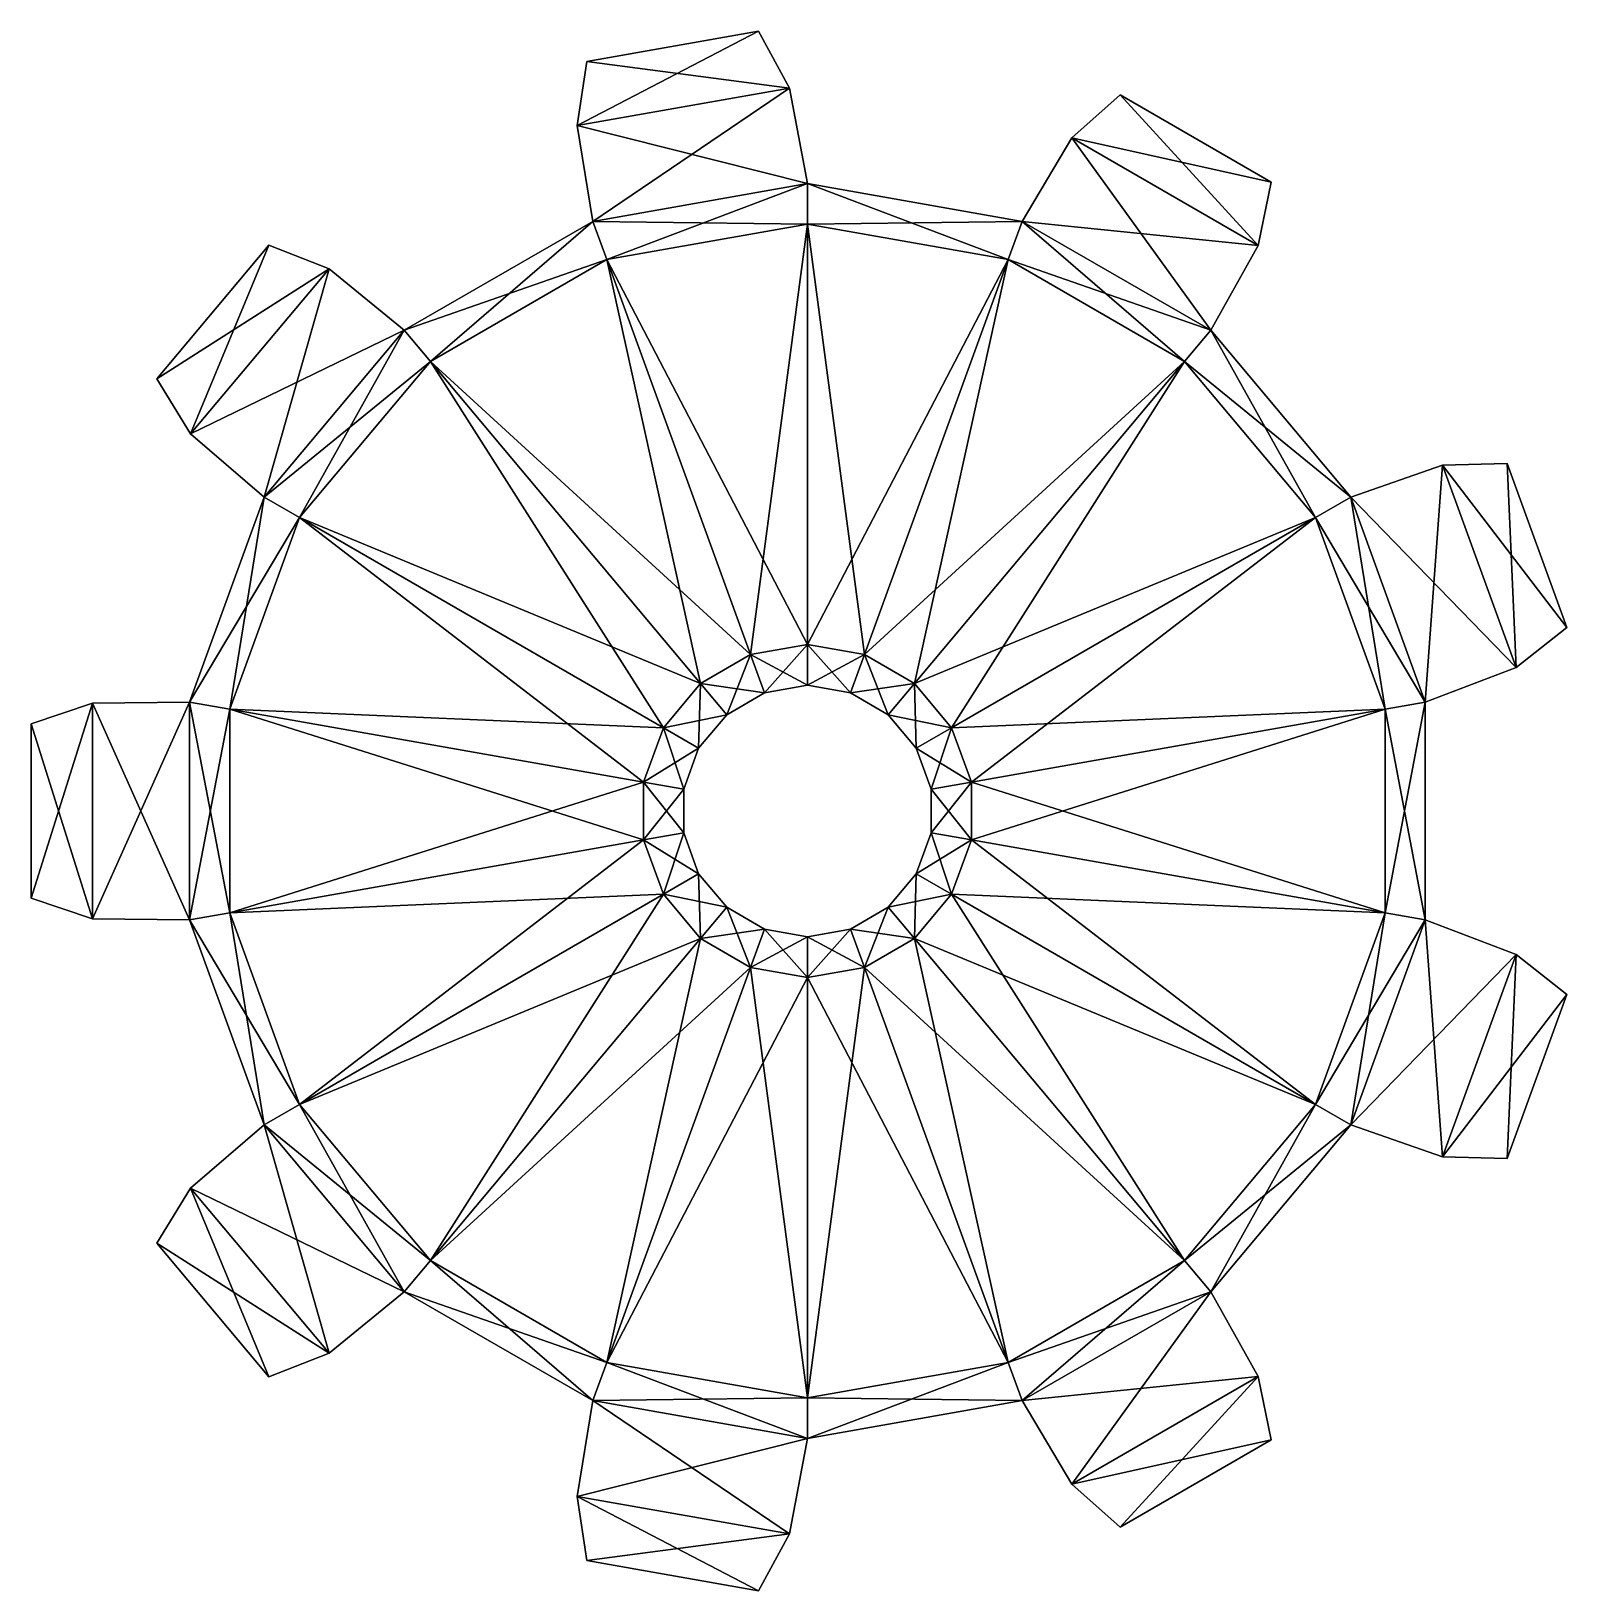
# Model space of a CAD drawing. Header units: metres. Extents: x -64 to 63, y -64 to 64.
import ezdxf

# ---------------------------------------------------------------- set-up
doc = ezdxf.new("R2010")
doc.units = ezdxf.units.M

msp = doc.modelspace()

# ---------------------------------------------------------------- linework, layer by layer
for points in [[(-18.76412, 56.25119, 10.56872), (-1.293931, 59.331661, 10.56872), (-3.826735, 64.009163, 8.886632)], [(-3.826735, 64.009163, 8.886632), (-17.98386, 61.512878, 8.886632), (-18.76412, 56.25119, 10.56872)], [(-17.98386, 61.512878, 4.662558), (-3.826735, 64.009163, 8.886632), (-3.826735, 64.009163, 4.662558)], [(-17.98386, 61.512878, 4.662558), (-17.98386, 61.512878, 8.886632), (-3.826735, 64.009163, 8.886632)], [(-17.98386, 61.512878, 4.662558), (-3.826735, 64.009163, 4.662558), (-1.293931, 59.331661, 2.98047)], [(-1.293931, 59.331661, 10.56872), (-1.293931, 59.331661, 2.98047), (-3.826735, 64.009163, 4.662558)], [(-3.826735, 64.009163, 4.662558), (-3.826735, 64.009163, 8.886632), (-1.293931, 59.331661, 10.56872)], [(-1.293931, 59.331661, 2.98047), (-18.76412, 56.25119, 2.98047), (-17.98386, 61.512878, 4.662558)], [(-18.76412, 56.25119, 2.98047), (-18.76412, 56.25119, 10.56872), (-17.98386, 61.512878, 8.886632)], [(-17.98386, 61.512878, 8.886632), (-17.98386, 61.512878, 4.662558), (-18.76412, 56.25119, 2.98047)], [(-18.76412, 56.25119, 2.98047), (-1.293931, 59.331661, 2.98047), (0.193734, 51.470558, 2.880471)], [(-1.293931, 59.331661, 10.56872), (-18.76412, 56.25119, 10.56872), (-17.473419, 48.35537, 10.66872)], [(-17.473419, 48.35537, 10.66872), (0.193734, 51.470558, 10.66872), (-1.293931, 59.331661, 10.56872)], [(0.193734, 51.470558, 10.66872), (0.193734, 51.470558, 2.880471), (-1.293931, 59.331661, 2.98047)], [(-1.293931, 59.331661, 2.98047), (-1.293931, 59.331661, 10.56872), (0.193734, 51.470558, 10.66872)], [(37.310551, 46.363701, 2.98047), (21.94751, 55.233559, 2.98047), (25.92737, 58.762711, 4.662558)], [(21.94751, 55.233559, 2.98047), (21.94751, 55.233559, 10.56872), (25.92737, 58.762711, 8.886632)], [(25.92737, 58.762711, 8.886632), (25.92737, 58.762711, 4.662558), (21.94751, 55.233559, 2.98047)], [(38.376949, 51.57494, 8.886632), (25.92737, 58.762711, 8.886632), (21.94751, 55.233559, 10.56872)], [(25.92737, 58.762711, 4.662558), (38.376949, 51.57494, 8.886632), (38.376949, 51.57494, 4.662558)], [(25.92737, 58.762711, 4.662558), (25.92737, 58.762711, 8.886632), (38.376949, 51.57494, 8.886632)], [(25.92737, 58.762711, 4.662558), (38.376949, 51.57494, 4.662558), (37.310551, 46.363701, 2.98047)], [(-17.473419, 48.35537, 2.880471), (-17.473419, 48.35537, 10.66872), (-18.76412, 56.25119, 10.56872)], [(-18.76412, 56.25119, 10.56872), (-18.76412, 56.25119, 2.98047), (-17.473419, 48.35537, 2.880471)], [(0.193734, 51.470558, 2.880471), (-17.473419, 48.35537, 2.880471), (-18.76412, 56.25119, 2.98047)], [(17.86091, 48.355358, 2.880471), (17.86091, 48.355358, 10.66872), (21.94751, 55.233559, 10.56872)], [(21.94751, 55.233559, 10.56872), (21.94751, 55.233559, 2.98047), (17.86091, 48.355358, 2.880471)], [(33.39716, 39.385502, 2.880471), (17.86091, 48.355358, 2.880471), (21.94751, 55.233559, 2.98047)], [(37.310551, 46.363701, 10.56872), (21.94751, 55.233559, 10.56872), (17.86091, 48.355358, 10.66872)], [(21.94751, 55.233559, 2.98047), (37.310551, 46.363701, 2.98047), (33.39716, 39.385502, 2.880471)], [(21.94751, 55.233559, 10.56872), (37.310551, 46.363701, 10.56872), (38.376949, 51.57494, 8.886632)], [(0.193734, 51.470558, 10.66872), (-17.473419, 48.35537, 10.66872), (-16.327339, 45.206539, 13.16872)], [(-17.473419, 48.35537, 2.880471), (0.193734, 51.470558, 2.880471), (0.193733, 48.119652, 0.380471)], [(-16.327339, 45.206539, 13.16872), (0.193733, 48.119652, 13.16872), (0.193734, 51.470558, 10.66872)], [(16.71483, 45.206539, 0.380471), (0.193733, 48.119652, 0.380471), (0.193734, 51.470558, 2.880471)], [(17.86091, 48.355358, 10.66872), (0.193734, 51.470558, 10.66872), (0.193733, 48.119652, 13.16872)], [(0.193734, 51.470558, 2.880471), (17.86091, 48.355358, 10.66872), (17.86091, 48.355358, 2.880471)], [(0.193734, 51.470558, 2.880471), (0.193734, 51.470558, 10.66872), (17.86091, 48.355358, 10.66872)], [(0.193734, 51.470558, 2.880471), (17.86091, 48.355358, 2.880471), (16.71483, 45.206539, 0.380471)], [(37.310551, 46.363701, 10.56872), (37.310551, 46.363701, 2.98047), (38.376949, 51.57494, 4.662558)], [(38.376949, 51.57494, 4.662558), (38.376949, 51.57494, 8.886632), (37.310551, 46.363701, 10.56872)], [(-33.00967, 39.385509, 2.880471), (-17.473419, 48.35537, 10.66872), (-17.473419, 48.35537, 2.880471)], [(-33.00967, 39.385509, 2.880471), (-33.00967, 39.385509, 10.66872), (-17.473419, 48.35537, 10.66872)], [(-33.00967, 39.385509, 2.880471), (-17.473419, 48.35537, 2.880471), (-16.327339, 45.206539, 0.380471)], [(-17.473419, 48.35537, 10.66872), (-33.00967, 39.385509, 10.66872), (-30.855749, 36.818569, 13.16872)], [(-30.855749, 36.818569, 13.16872), (-16.327339, 45.206539, 13.16872), (-17.473419, 48.35537, 10.66872)], [(0.193733, 48.119652, 0.380471), (-16.327339, 45.206539, 0.380471), (-17.473419, 48.35537, 2.880471)], [(-16.327339, 45.206539, 9.468719), (0.193736, 13.51467, 9.468719), (0.193733, 48.119652, 9.468719)], [(-4.491753, 12.6885, 4.080471), (-16.327339, 45.206539, 4.080471), (0.193733, 48.119652, 4.080471)], [(0.193733, 48.119652, 13.16872), (-16.327339, 45.206539, 13.16872), (-16.327339, 45.206539, 9.468719)], [(-16.327339, 45.206539, 9.468719), (0.193733, 48.119652, 9.468719), (0.193733, 48.119652, 13.16872)], [(-16.327339, 45.206539, 0.380471), (0.193733, 48.119652, 0.380471), (0.193733, 48.119652, 4.080471)], [(0.193733, 48.119652, 4.080471), (-16.327339, 45.206539, 4.080471), (-16.327339, 45.206539, 0.380471)], [(-4.491753, 12.6885, 4.080471), (0.193733, 48.119652, 4.080471), (0.193736, 13.51467, 4.080471)], [(0.193733, 48.119652, 13.16872), (16.71483, 45.206539, 13.16872), (17.86091, 48.355358, 10.66872)], [(0.193733, 48.119652, 9.468719), (4.879229, 12.6885, 9.468719), (16.71483, 45.206539, 9.468719)], [(0.193733, 48.119652, 9.468719), (0.193736, 13.51467, 9.468719), (4.879229, 12.6885, 9.468719)], [(0.193736, 13.51467, 4.080471), (0.193733, 48.119652, 4.080471), (16.71483, 45.206539, 4.080471)], [(16.71483, 45.206539, 13.16872), (0.193733, 48.119652, 13.16872), (0.193733, 48.119652, 9.468719)], [(0.193733, 48.119652, 9.468719), (16.71483, 45.206539, 9.468719), (16.71483, 45.206539, 13.16872)], [(0.193733, 48.119652, 0.380471), (16.71483, 45.206539, 0.380471), (16.71483, 45.206539, 4.080471)], [(16.71483, 45.206539, 4.080471), (0.193733, 48.119652, 4.080471), (0.193733, 48.119652, 0.380471)], [(33.39716, 39.385502, 10.66872), (17.86091, 48.355358, 10.66872), (16.71483, 45.206539, 13.16872)], [(31.243231, 36.818562, 0.380471), (16.71483, 45.206539, 0.380471), (17.86091, 48.355358, 2.880471)], [(17.86091, 48.355358, 10.66872), (33.39716, 39.385502, 10.66872), (37.310551, 46.363701, 10.56872)], [(17.86091, 48.355358, 2.880471), (33.39716, 39.385502, 2.880471), (31.243231, 36.818562, 0.380471)], [(-53.38961, 35.394032, 4.662558), (-44.149181, 46.40633, 8.886632), (-44.149181, 46.40633, 4.662558)], [(-53.38961, 35.394032, 4.662558), (-53.38961, 35.394032, 8.886632), (-44.149181, 46.40633, 8.886632)], [(-53.38961, 35.394032, 4.662558), (-44.149181, 46.40633, 4.662558), (-39.202301, 44.45121, 2.98047)], [(-44.149181, 46.40633, 8.886632), (-53.38961, 35.394032, 8.886632), (-50.605179, 30.861799, 10.56872)], [(-50.605179, 30.861799, 10.56872), (-39.202301, 44.45121, 10.56872), (-44.149181, 46.40633, 8.886632)], [(-39.202301, 44.45121, 10.56872), (-39.202301, 44.45121, 2.98047), (-44.149181, 46.40633, 4.662558)], [(-44.149181, 46.40633, 4.662558), (-44.149181, 46.40633, 8.886632), (-39.202301, 44.45121, 10.56872)], [(33.39716, 39.385502, 10.66872), (33.39716, 39.385502, 2.880471), (37.310551, 46.363701, 2.98047)], [(37.310551, 46.363701, 2.98047), (37.310551, 46.363701, 10.56872), (33.39716, 39.385502, 10.66872)], [(-16.327339, 45.206539, 0.380471), (-30.855749, 36.818569, 0.380471), (-33.00967, 39.385509, 2.880471)], [(-30.855749, 36.818569, 9.468719), (-4.491753, 12.6885, 9.468719), (-16.327339, 45.206539, 9.468719)], [(-8.612107, 10.30961, 4.080471), (-30.855749, 36.818569, 4.080471), (-16.327339, 45.206539, 4.080471)], [(-16.327339, 45.206539, 13.16872), (-30.855749, 36.818569, 13.16872), (-30.855749, 36.818569, 9.468719)], [(-30.855749, 36.818569, 9.468719), (-16.327339, 45.206539, 9.468719), (-16.327339, 45.206539, 13.16872)], [(-30.855749, 36.818569, 0.380471), (-16.327339, 45.206539, 0.380471), (-16.327339, 45.206539, 4.080471)], [(-16.327339, 45.206539, 4.080471), (-30.855749, 36.818569, 4.080471), (-30.855749, 36.818569, 0.380471)], [(-8.612107, 10.30961, 4.080471), (-16.327339, 45.206539, 4.080471), (-4.491753, 12.6885, 4.080471)], [(-16.327339, 45.206539, 9.468719), (-4.491753, 12.6885, 9.468719), (0.193736, 13.51467, 9.468719)], [(0.193736, 13.51467, 4.080471), (16.71483, 45.206539, 4.080471), (4.879229, 12.6885, 4.080471)], [(16.71483, 45.206539, 9.468719), (4.879229, 12.6885, 9.468719), (8.999583, 10.30961, 9.468719)], [(4.879229, 12.6885, 4.080471), (16.71483, 45.206539, 4.080471), (31.243231, 36.818562, 4.080471)], [(16.71483, 45.206539, 9.468719), (8.999583, 10.30961, 9.468719), (31.243231, 36.818562, 9.468719)], [(16.71483, 45.206539, 13.16872), (31.243231, 36.818562, 13.16872), (33.39716, 39.385502, 10.66872)], [(31.243231, 36.818562, 13.16872), (16.71483, 45.206539, 13.16872), (16.71483, 45.206539, 9.468719)], [(16.71483, 45.206539, 9.468719), (31.243231, 36.818562, 9.468719), (31.243231, 36.818562, 13.16872)], [(16.71483, 45.206539, 0.380471), (31.243231, 36.818562, 0.380471), (31.243231, 36.818562, 4.080471)], [(31.243231, 36.818562, 4.080471), (16.71483, 45.206539, 4.080471), (16.71483, 45.206539, 0.380471)], [(-39.202301, 44.45121, 2.98047), (-50.605179, 30.861799, 2.98047), (-53.38961, 35.394032, 4.662558)], [(-50.605179, 30.861799, 2.98047), (-39.202301, 44.45121, 2.98047), (-33.00967, 39.385509, 2.880471)], [(-39.202301, 44.45121, 10.56872), (-50.605179, 30.861799, 10.56872), (-44.5411, 25.642891, 10.66872)], [(-44.5411, 25.642891, 10.66872), (-33.00967, 39.385509, 10.66872), (-39.202301, 44.45121, 10.56872)], [(-33.00967, 39.385509, 10.66872), (-33.00967, 39.385509, 2.880471), (-39.202301, 44.45121, 2.98047)], [(-39.202301, 44.45121, 2.98047), (-39.202301, 44.45121, 10.56872), (-33.00967, 39.385509, 10.66872)], [(-33.00967, 39.385509, 2.880471), (-44.5411, 25.642891, 2.880471), (-50.605179, 30.861799, 2.98047)], [(-33.00967, 39.385509, 10.66872), (-44.5411, 25.642891, 10.66872), (-41.63913, 23.96744, 13.16872)], [(-44.5411, 25.642891, 2.880471), (-33.00967, 39.385509, 2.880471), (-30.855749, 36.818569, 0.380471)], [(-41.63913, 23.96744, 13.16872), (-30.855749, 36.818569, 13.16872), (-33.00967, 39.385509, 10.66872)], [(42.026611, 23.96743, 0.380471), (31.243231, 36.818562, 0.380471), (33.39716, 39.385502, 2.880471)], [(44.928581, 25.642879, 10.66872), (33.39716, 39.385502, 10.66872), (31.243231, 36.818562, 13.16872)], [(33.39716, 39.385502, 2.880471), (44.928581, 25.642879, 10.66872), (44.928581, 25.642879, 2.880471)], [(33.39716, 39.385502, 2.880471), (33.39716, 39.385502, 10.66872), (44.928581, 25.642879, 10.66872)], [(33.39716, 39.385502, 2.880471), (44.928581, 25.642879, 2.880471), (42.026611, 23.96743, 0.380471)], [(-30.855749, 36.818569, 0.380471), (-41.63913, 23.96744, 0.380471), (-44.5411, 25.642891, 2.880471)], [(-41.63913, 23.96744, 9.468719), (-8.612107, 10.30961, 9.468719), (-30.855749, 36.818569, 9.468719)], [(-11.67035, 6.664944, 4.080471), (-41.63913, 23.96744, 4.080471), (-30.855749, 36.818569, 4.080471)], [(-30.855749, 36.818569, 13.16872), (-41.63913, 23.96744, 13.16872), (-41.63913, 23.96744, 9.468719)], [(-41.63913, 23.96744, 9.468719), (-30.855749, 36.818569, 9.468719), (-30.855749, 36.818569, 13.16872)], [(-41.63913, 23.96744, 0.380471), (-30.855749, 36.818569, 0.380471), (-30.855749, 36.818569, 4.080471)], [(-30.855749, 36.818569, 4.080471), (-41.63913, 23.96744, 4.080471), (-41.63913, 23.96744, 0.380471)], [(-11.67035, 6.664944, 4.080471), (-30.855749, 36.818569, 4.080471), (-8.612107, 10.30961, 4.080471)], [(-30.855749, 36.818569, 9.468719), (-8.612107, 10.30961, 9.468719), (-4.491753, 12.6885, 9.468719)], [(4.879229, 12.6885, 4.080471), (31.243231, 36.818562, 4.080471), (8.999583, 10.30961, 4.080471)], [(31.243231, 36.818562, 9.468719), (8.999583, 10.30961, 9.468719), (12.05782, 6.664941, 9.468719)], [(8.999583, 10.30961, 4.080471), (31.243231, 36.818562, 4.080471), (42.026611, 23.96743, 4.080471)], [(31.243231, 36.818562, 9.468719), (12.05782, 6.664941, 9.468719), (42.026611, 23.96743, 9.468719)], [(31.243231, 36.818562, 13.16872), (42.026611, 23.96743, 13.16872), (44.928581, 25.642879, 10.66872)], [(42.026611, 23.96743, 13.16872), (31.243231, 36.818562, 13.16872), (31.243231, 36.818562, 9.468719)], [(31.243231, 36.818562, 9.468719), (42.026611, 23.96743, 9.468719), (42.026611, 23.96743, 13.16872)], [(31.243231, 36.818562, 0.380471), (42.026611, 23.96743, 0.380471), (42.026611, 23.96743, 4.080471)], [(42.026611, 23.96743, 4.080471), (31.243231, 36.818562, 4.080471), (31.243231, 36.818562, 0.380471)], [(-50.605179, 30.861799, 2.98047), (-50.605179, 30.861799, 10.56872), (-53.38961, 35.394032, 8.886632)], [(-53.38961, 35.394032, 8.886632), (-53.38961, 35.394032, 4.662558), (-50.605179, 30.861799, 2.98047)], [(-44.5411, 25.642891, 2.880471), (-44.5411, 25.642891, 10.66872), (-50.605179, 30.861799, 10.56872)], [(-50.605179, 30.861799, 10.56872), (-50.605179, 30.861799, 2.98047), (-44.5411, 25.642891, 2.880471)], [(44.928581, 25.642879, 2.880471), (44.928581, 25.642879, 10.66872), (52.48032, 28.28507, 10.56872)], [(52.48032, 28.28507, 10.56872), (52.48032, 28.28507, 2.98047), (44.928581, 25.642879, 2.880471)], [(51.06432, 8.785065, 2.880471), (44.928581, 25.642879, 2.880471), (52.48032, 28.28507, 2.98047)], [(58.547661, 11.61519, 10.56872), (52.48032, 28.28507, 10.56872), (44.928581, 25.642879, 10.66872)], [(52.48032, 28.28507, 2.98047), (58.547661, 11.61519, 2.98047), (51.06432, 8.785065, 2.880471)], [(58.547661, 11.61519, 2.98047), (52.48032, 28.28507, 2.98047), (57.797562, 28.430349, 4.662558)], [(52.48032, 28.28507, 2.98047), (52.48032, 28.28507, 10.56872), (57.797562, 28.430349, 8.886632)], [(57.797562, 28.430349, 8.886632), (57.797562, 28.430349, 4.662558), (52.48032, 28.28507, 2.98047)], [(62.714279, 14.92176, 8.886632), (57.797562, 28.430349, 8.886632), (52.48032, 28.28507, 10.56872)], [(52.48032, 28.28507, 10.56872), (58.547661, 11.61519, 10.56872), (62.714279, 14.92176, 8.886632)], [(57.797562, 28.430349, 4.662558), (62.714279, 14.92176, 8.886632), (62.714279, 14.92176, 4.662558)], [(57.797562, 28.430349, 4.662558), (57.797562, 28.430349, 8.886632), (62.714279, 14.92176, 8.886632)], [(57.797562, 28.430349, 4.662558), (62.714279, 14.92176, 4.662558), (58.547661, 11.61519, 2.98047)], [(-50.676849, 8.785077, 2.880471), (-44.5411, 25.642891, 10.66872), (-44.5411, 25.642891, 2.880471)], [(-50.676849, 8.785077, 2.880471), (-50.676849, 8.785077, 10.66872), (-44.5411, 25.642891, 10.66872)], [(-50.676849, 8.785077, 2.880471), (-44.5411, 25.642891, 2.880471), (-41.63913, 23.96744, 0.380471)], [(-44.5411, 25.642891, 10.66872), (-50.676849, 8.785077, 10.66872), (-47.37685, 8.203197, 13.16872)], [(-47.37685, 8.203197, 13.16872), (-41.63913, 23.96744, 13.16872), (-44.5411, 25.642891, 10.66872)], [(51.06432, 8.785065, 10.66872), (44.928581, 25.642879, 10.66872), (42.026611, 23.96743, 13.16872)], [(47.76432, 8.203186, 0.380471), (42.026611, 23.96743, 0.380471), (44.928581, 25.642879, 2.880471)], [(44.928581, 25.642879, 10.66872), (51.06432, 8.785065, 10.66872), (58.547661, 11.61519, 10.56872)], [(44.928581, 25.642879, 2.880471), (51.06432, 8.785065, 2.880471), (47.76432, 8.203186, 0.380471)], [(-41.63913, 23.96744, 0.380471), (-47.37685, 8.203197, 0.380471), (-50.676849, 8.785077, 2.880471)], [(-47.37685, 8.203197, 9.468719), (-11.67035, 6.664944, 9.468719), (-41.63913, 23.96744, 9.468719)], [(-13.2976, 2.194099, 4.080471), (-47.37685, 8.203197, 4.080471), (-41.63913, 23.96744, 4.080471)], [(-41.63913, 23.96744, 13.16872), (-47.37685, 8.203197, 13.16872), (-47.37685, 8.203197, 9.468719)], [(-47.37685, 8.203197, 9.468719), (-41.63913, 23.96744, 9.468719), (-41.63913, 23.96744, 13.16872)], [(-47.37685, 8.203197, 0.380471), (-41.63913, 23.96744, 0.380471), (-41.63913, 23.96744, 4.080471)], [(-41.63913, 23.96744, 4.080471), (-47.37685, 8.203197, 4.080471), (-47.37685, 8.203197, 0.380471)], [(-13.2976, 2.194099, 4.080471), (-41.63913, 23.96744, 4.080471), (-11.67035, 6.664944, 4.080471)], [(-41.63913, 23.96744, 9.468719), (-11.67035, 6.664944, 9.468719), (-8.612107, 10.30961, 9.468719)], [(8.999583, 10.30961, 4.080471), (42.026611, 23.96743, 4.080471), (12.05782, 6.664941, 4.080471)], [(42.026611, 23.96743, 9.468719), (12.05782, 6.664941, 9.468719), (13.68508, 2.194095, 9.468719)], [(12.05782, 6.664941, 4.080471), (42.026611, 23.96743, 4.080471), (47.76432, 8.203186, 4.080471)], [(42.026611, 23.96743, 9.468719), (13.68508, 2.194095, 9.468719), (47.76432, 8.203186, 9.468719)], [(42.026611, 23.96743, 13.16872), (47.76432, 8.203186, 13.16872), (51.06432, 8.785065, 10.66872)], [(47.76432, 8.203186, 13.16872), (42.026611, 23.96743, 13.16872), (42.026611, 23.96743, 9.468719)], [(42.026611, 23.96743, 9.468719), (47.76432, 8.203186, 9.468719), (47.76432, 8.203186, 13.16872)], [(42.026611, 23.96743, 0.380471), (47.76432, 8.203186, 0.380471), (47.76432, 8.203186, 4.080471)], [(47.76432, 8.203186, 4.080471), (42.026611, 23.96743, 4.080471), (42.026611, 23.96743, 0.380471)], [(58.547661, 11.61519, 10.56872), (58.547661, 11.61519, 2.98047), (62.714279, 14.92176, 4.662558)], [(62.714279, 14.92176, 4.662558), (62.714279, 14.92176, 8.886632), (58.547661, 11.61519, 10.56872)], [(0.193736, 13.51467, 13.16872), (-4.491753, 12.6885, 13.16872), (-3.345676, 9.539673, 10.66872)], [(-4.491753, 12.6885, 0.380471), (0.193736, 13.51467, 0.380471), (0.193736, 10.16377, 2.880471)], [(-4.491753, 12.6885, 13.16872), (0.193736, 13.51467, 13.16872), (0.193736, 13.51467, 9.468719)], [(0.193736, 13.51467, 9.468719), (-4.491753, 12.6885, 9.468719), (-4.491753, 12.6885, 13.16872)], [(0.193736, 13.51467, 0.380471), (-4.491753, 12.6885, 0.380471), (-4.491753, 12.6885, 4.080471)], [(-4.491753, 12.6885, 4.080471), (0.193736, 13.51467, 4.080471), (0.193736, 13.51467, 0.380471)], [(-3.345676, 9.539673, 10.66872), (0.193736, 10.16377, 10.66872), (0.193736, 13.51467, 13.16872)], [(4.879229, 12.6885, 13.16872), (0.193736, 13.51467, 13.16872), (0.193736, 10.16377, 10.66872)], [(3.733151, 9.539672, 2.880471), (0.193736, 10.16377, 2.880471), (0.193736, 13.51467, 0.380471)], [(0.193736, 13.51467, 0.380471), (4.879229, 12.6885, 0.380471), (3.733151, 9.539672, 2.880471)], [(0.193736, 13.51467, 13.16872), (4.879229, 12.6885, 13.16872), (4.879229, 12.6885, 9.468719)], [(4.879229, 12.6885, 9.468719), (0.193736, 13.51467, 9.468719), (0.193736, 13.51467, 13.16872)], [(4.879229, 12.6885, 0.380471), (0.193736, 13.51467, 0.380471), (0.193736, 13.51467, 4.080471)], [(0.193736, 13.51467, 4.080471), (4.879229, 12.6885, 4.080471), (4.879229, 12.6885, 0.380471)], [(-4.491753, 12.6885, 13.16872), (-8.612107, 10.30961, 13.16872), (-6.458186, 7.742665, 10.66872)], [(-8.612107, 10.30961, 0.380471), (-4.491753, 12.6885, 0.380471), (-3.345676, 9.539673, 2.880471)], [(-8.612107, 10.30961, 13.16872), (-4.491753, 12.6885, 13.16872), (-4.491753, 12.6885, 9.468719)], [(-4.491753, 12.6885, 9.468719), (-8.612107, 10.30961, 9.468719), (-8.612107, 10.30961, 13.16872)], [(-4.491753, 12.6885, 0.380471), (-8.612107, 10.30961, 0.380471), (-8.612107, 10.30961, 4.080471)], [(-8.612107, 10.30961, 4.080471), (-4.491753, 12.6885, 4.080471), (-4.491753, 12.6885, 0.380471)], [(-6.458186, 7.742665, 10.66872), (-3.345676, 9.539673, 10.66872), (-4.491753, 12.6885, 13.16872)], [(0.193736, 10.16377, 2.880471), (-3.345676, 9.539673, 2.880471), (-4.491753, 12.6885, 0.380471)], [(0.193736, 10.16377, 10.66872), (3.733151, 9.539672, 10.66872), (4.879229, 12.6885, 13.16872)], [(8.999583, 10.30961, 13.16872), (4.879229, 12.6885, 13.16872), (3.733151, 9.539672, 10.66872)], [(6.845661, 7.742663, 2.880471), (3.733151, 9.539672, 2.880471), (4.879229, 12.6885, 0.380471)], [(4.879229, 12.6885, 0.380471), (8.999583, 10.30961, 0.380471), (6.845661, 7.742663, 2.880471)], [(4.879229, 12.6885, 13.16872), (8.999583, 10.30961, 13.16872), (8.999583, 10.30961, 9.468719)], [(8.999583, 10.30961, 9.468719), (4.879229, 12.6885, 9.468719), (4.879229, 12.6885, 13.16872)], [(8.999583, 10.30961, 0.380471), (4.879229, 12.6885, 0.380471), (4.879229, 12.6885, 4.080471)], [(4.879229, 12.6885, 4.080471), (8.999583, 10.30961, 4.080471), (8.999583, 10.30961, 0.380471)], [(51.06432, 8.785065, 10.66872), (51.06432, 8.785065, 2.880471), (58.547661, 11.61519, 2.98047)], [(58.547661, 11.61519, 2.98047), (58.547661, 11.61519, 10.56872), (51.06432, 8.785065, 10.66872)], [(-8.612107, 10.30961, 13.16872), (-11.67035, 6.664944, 13.16872), (-8.768376, 4.98949, 10.66872)], [(-11.67035, 6.664944, 0.380471), (-8.612107, 10.30961, 0.380471), (-6.458186, 7.742665, 2.880471)], [(-11.67035, 6.664944, 13.16872), (-8.612107, 10.30961, 13.16872), (-8.612107, 10.30961, 9.468719)], [(-8.612107, 10.30961, 9.468719), (-11.67035, 6.664944, 9.468719), (-11.67035, 6.664944, 13.16872)], [(-8.612107, 10.30961, 0.380471), (-11.67035, 6.664944, 0.380471), (-11.67035, 6.664944, 4.080471)], [(-11.67035, 6.664944, 4.080471), (-8.612107, 10.30961, 4.080471), (-8.612107, 10.30961, 0.380471)], [(-8.768376, 4.98949, 10.66872), (-6.458186, 7.742665, 10.66872), (-8.612107, 10.30961, 13.16872)], [(-3.345676, 9.539673, 2.880471), (-6.458186, 7.742665, 2.880471), (-8.612107, 10.30961, 0.380471)], [(3.733151, 9.539672, 10.66872), (6.845661, 7.742663, 10.66872), (8.999583, 10.30961, 13.16872)], [(12.05782, 6.664941, 13.16872), (8.999583, 10.30961, 13.16872), (6.845661, 7.742663, 10.66872)], [(9.155849, 4.989487, 2.880471), (6.845661, 7.742663, 2.880471), (8.999583, 10.30961, 0.380471)], [(8.999583, 10.30961, 0.380471), (12.05782, 6.664941, 0.380471), (9.155849, 4.989487, 2.880471)], [(8.999583, 10.30961, 13.16872), (12.05782, 6.664941, 13.16872), (12.05782, 6.664941, 9.468719)], [(12.05782, 6.664941, 9.468719), (8.999583, 10.30961, 9.468719), (8.999583, 10.30961, 13.16872)], [(12.05782, 6.664941, 0.380471), (8.999583, 10.30961, 0.380471), (8.999583, 10.30961, 4.080471)], [(8.999583, 10.30961, 4.080471), (12.05782, 6.664941, 4.080471), (12.05782, 6.664941, 0.380471)], [(-6.458186, 7.742665, 10.66872), (-3.345676, 9.539673, 2.880471), (-3.345676, 9.539673, 10.66872)], [(-6.458186, 7.742665, 10.66872), (-6.458186, 7.742665, 2.880471), (-3.345676, 9.539673, 2.880471)], [(-3.345676, 9.539673, 10.66872), (0.193736, 10.16377, 2.880471), (0.193736, 10.16377, 10.66872)], [(-3.345676, 9.539673, 10.66872), (-3.345676, 9.539673, 2.880471), (0.193736, 10.16377, 2.880471)], [(0.193736, 10.16377, 10.66872), (3.733151, 9.539672, 2.880471), (3.733151, 9.539672, 10.66872)], [(0.193736, 10.16377, 10.66872), (0.193736, 10.16377, 2.880471), (3.733151, 9.539672, 2.880471)], [(3.733151, 9.539672, 10.66872), (6.845661, 7.742663, 2.880471), (6.845661, 7.742663, 10.66872)], [(3.733151, 9.539672, 10.66872), (3.733151, 9.539672, 2.880471), (6.845661, 7.742663, 2.880471)], [(-58.676849, 8.685079, 10.56872), (-58.676849, 8.685079, 2.98047), (-63.72311, 7.002993, 4.662558)], [(-63.72311, 7.002993, 4.662558), (-63.72311, 7.002993, 8.886632), (-58.676849, 8.685079, 10.56872)], [(-58.676849, 8.685079, 2.98047), (-58.676849, -9.054636, 2.98047), (-63.72311, -7.372548, 4.662558)], [(-63.72311, -7.372548, 4.662558), (-63.72311, 7.002993, 4.662558), (-58.676849, 8.685079, 2.98047)], [(-58.676849, -9.054636, 10.56872), (-58.676849, 8.685079, 10.56872), (-63.72311, 7.002993, 8.886632)], [(-50.676849, 8.785077, 10.66872), (-50.676849, 8.785077, 2.880471), (-58.676849, 8.685079, 2.98047)], [(-58.676849, 8.685079, 2.98047), (-58.676849, 8.685079, 10.56872), (-50.676849, 8.785077, 10.66872)], [(-50.676849, 8.785077, 2.880471), (-50.676849, -9.154638, 2.880471), (-58.676849, -9.054636, 2.98047)], [(-58.676849, -9.054636, 2.98047), (-58.676849, 8.685079, 2.98047), (-50.676849, 8.785077, 2.880471)], [(-50.676849, -9.154638, 10.66872), (-50.676849, 8.785077, 10.66872), (-58.676849, 8.685079, 10.56872)], [(-58.676849, 8.685079, 10.56872), (-58.676849, -9.054636, 10.56872), (-50.676849, -9.154638, 10.66872)], [(-50.676849, 8.785077, 10.66872), (-50.676849, -9.154638, 10.66872), (-47.37685, -8.57276, 13.16872)], [(-47.37685, -8.57276, 13.16872), (-47.37685, 8.203197, 13.16872), (-50.676849, 8.785077, 10.66872)], [(-50.676849, -9.154638, 2.880471), (-50.676849, 8.785077, 2.880471), (-47.37685, 8.203197, 0.380471)], [(-47.37685, 8.203197, 0.380471), (-47.37685, -8.57276, 0.380471), (-50.676849, -9.154638, 2.880471)], [(-47.37685, -8.57276, 9.468719), (-13.2976, 2.194099, 9.468719), (-47.37685, 8.203197, 9.468719)], [(-13.2976, -2.563676, 4.080471), (-47.37685, 8.203197, 4.080471), (-13.2976, 2.194099, 4.080471)], [(-13.2976, -2.563676, 4.080471), (-47.37685, -8.57276, 4.080471), (-47.37685, 8.203197, 4.080471)], [(-47.37685, 8.203197, 9.468719), (-13.2976, 2.194099, 9.468719), (-11.67035, 6.664944, 9.468719)], [(-47.37685, 8.203197, 13.16872), (-47.37685, -8.57276, 13.16872), (-47.37685, -8.57276, 9.468719)], [(-47.37685, -8.57276, 9.468719), (-47.37685, 8.203197, 9.468719), (-47.37685, 8.203197, 13.16872)], [(-47.37685, -8.57276, 0.380471), (-47.37685, 8.203197, 0.380471), (-47.37685, 8.203197, 4.080471)], [(-47.37685, 8.203197, 4.080471), (-47.37685, -8.57276, 4.080471), (-47.37685, -8.57276, 0.380471)], [(-6.458186, 7.742665, 2.880471), (-8.768376, 4.98949, 2.880471), (-11.67035, 6.664944, 0.380471)], [(-8.768376, 4.98949, 10.66872), (-6.458186, 7.742665, 2.880471), (-6.458186, 7.742665, 10.66872)], [(-8.768376, 4.98949, 10.66872), (-8.768376, 4.98949, 2.880471), (-6.458186, 7.742665, 2.880471)], [(6.845661, 7.742663, 10.66872), (9.155849, 4.989487, 2.880471), (9.155849, 4.989487, 10.66872)], [(6.845661, 7.742663, 10.66872), (6.845661, 7.742663, 2.880471), (9.155849, 4.989487, 2.880471)], [(6.845661, 7.742663, 10.66872), (9.155849, 4.989487, 10.66872), (12.05782, 6.664941, 13.16872)], [(12.05782, 6.664941, 4.080471), (47.76432, 8.203186, 4.080471), (13.68508, 2.194095, 4.080471)], [(47.76432, 8.203186, 9.468719), (13.68508, -2.563679, 9.468719), (47.76432, -8.572773, 9.468719)], [(47.76432, 8.203186, 9.468719), (13.68508, 2.194095, 9.468719), (13.68508, -2.563679, 9.468719)], [(13.68508, 2.194095, 4.080471), (47.76432, 8.203186, 4.080471), (47.76432, -8.572773, 4.080471)], [(51.06432, 8.785065, 2.880471), (51.06432, -9.154652, 2.880471), (47.76432, -8.572773, 0.380471)], [(47.76432, -8.572773, 0.380471), (47.76432, 8.203186, 0.380471), (51.06432, 8.785065, 2.880471)], [(51.06432, -9.154652, 10.66872), (51.06432, 8.785065, 10.66872), (47.76432, 8.203186, 13.16872)], [(47.76432, 8.203186, 13.16872), (47.76432, -8.572773, 13.16872), (51.06432, -9.154652, 10.66872)], [(47.76432, -8.572773, 13.16872), (47.76432, 8.203186, 13.16872), (47.76432, 8.203186, 9.468719)], [(47.76432, 8.203186, 9.468719), (47.76432, -8.572773, 9.468719), (47.76432, -8.572773, 13.16872)], [(47.76432, 8.203186, 0.380471), (47.76432, -8.572773, 0.380471), (47.76432, -8.572773, 4.080471)], [(47.76432, -8.572773, 4.080471), (47.76432, 8.203186, 4.080471), (47.76432, 8.203186, 0.380471)], [(51.06432, 8.785065, 2.880471), (51.06432, -9.154652, 10.66872), (51.06432, -9.154652, 2.880471)], [(51.06432, 8.785065, 2.880471), (51.06432, 8.785065, 10.66872), (51.06432, -9.154652, 10.66872)], [(-63.72311, -7.372548, 4.662558), (-63.72311, 7.002993, 8.886632), (-63.72311, 7.002993, 4.662558)], [(-63.72311, -7.372548, 4.662558), (-63.72311, -7.372548, 8.886632), (-63.72311, 7.002993, 8.886632)], [(-63.72311, 7.002993, 8.886632), (-63.72311, -7.372548, 8.886632), (-58.676849, -9.054636, 10.56872)], [(-11.67035, 6.664944, 13.16872), (-13.2976, 2.194099, 13.16872), (-9.997603, 1.612219, 10.66872)], [(-13.2976, 2.194099, 0.380471), (-11.67035, 6.664944, 0.380471), (-8.768376, 4.98949, 2.880471)], [(-13.2976, 2.194099, 13.16872), (-11.67035, 6.664944, 13.16872), (-11.67035, 6.664944, 9.468719)], [(-11.67035, 6.664944, 9.468719), (-13.2976, 2.194099, 9.468719), (-13.2976, 2.194099, 13.16872)], [(-11.67035, 6.664944, 0.380471), (-13.2976, 2.194099, 0.380471), (-13.2976, 2.194099, 4.080471)], [(-13.2976, 2.194099, 4.080471), (-11.67035, 6.664944, 4.080471), (-11.67035, 6.664944, 0.380471)], [(-9.997603, 1.612219, 10.66872), (-8.768376, 4.98949, 10.66872), (-11.67035, 6.664944, 13.16872)], [(13.68508, 2.194095, 13.16872), (12.05782, 6.664941, 13.16872), (9.155849, 4.989487, 10.66872)], [(10.38508, 1.612216, 2.880471), (9.155849, 4.989487, 2.880471), (12.05782, 6.664941, 0.380471)], [(12.05782, 6.664941, 0.380471), (13.68508, 2.194095, 0.380471), (10.38508, 1.612216, 2.880471)], [(12.05782, 6.664941, 13.16872), (13.68508, 2.194095, 13.16872), (13.68508, 2.194095, 9.468719)], [(13.68508, 2.194095, 9.468719), (12.05782, 6.664941, 9.468719), (12.05782, 6.664941, 13.16872)], [(13.68508, 2.194095, 0.380471), (12.05782, 6.664941, 0.380471), (12.05782, 6.664941, 4.080471)], [(12.05782, 6.664941, 4.080471), (13.68508, 2.194095, 4.080471), (13.68508, 2.194095, 0.380471)], [(-8.768376, 4.98949, 2.880471), (-9.997603, 1.612219, 2.880471), (-13.2976, 2.194099, 0.380471)], [(-9.997603, 1.612219, 10.66872), (-8.768376, 4.98949, 2.880471), (-8.768376, 4.98949, 10.66872)], [(-9.997603, 1.612219, 10.66872), (-9.997603, 1.612219, 2.880471), (-8.768376, 4.98949, 2.880471)], [(9.155849, 4.989487, 10.66872), (10.38508, 1.612216, 2.880471), (10.38508, 1.612216, 10.66872)], [(9.155849, 4.989487, 10.66872), (9.155849, 4.989487, 2.880471), (10.38508, 1.612216, 2.880471)], [(9.155849, 4.989487, 10.66872), (10.38508, 1.612216, 10.66872), (13.68508, 2.194095, 13.16872)], [(-47.37685, -8.57276, 9.468719), (-13.2976, -2.563676, 9.468719), (-13.2976, 2.194099, 9.468719)], [(-9.997604, -1.981798, 10.66872), (-9.997603, 1.612219, 10.66872), (-13.2976, 2.194099, 13.16872)], [(-13.2976, 2.194099, 13.16872), (-13.2976, -2.563676, 13.16872), (-9.997604, -1.981798, 10.66872)], [(-13.2976, -2.563676, 0.380471), (-13.2976, 2.194099, 0.380471), (-9.997603, 1.612219, 2.880471)], [(-13.2976, -2.563676, 13.16872), (-13.2976, 2.194099, 13.16872), (-13.2976, 2.194099, 9.468719)], [(-13.2976, 2.194099, 9.468719), (-13.2976, -2.563676, 9.468719), (-13.2976, -2.563676, 13.16872)], [(-13.2976, 2.194099, 0.380471), (-13.2976, -2.563676, 0.380471), (-13.2976, -2.563676, 4.080471)], [(-13.2976, -2.563676, 4.080471), (-13.2976, 2.194099, 4.080471), (-13.2976, 2.194099, 0.380471)], [(-9.997603, 1.612219, 2.880471), (-9.997604, -1.981798, 2.880471), (-13.2976, -2.563676, 0.380471)], [(-9.997604, -1.981798, 10.66872), (-9.997603, 1.612219, 2.880471), (-9.997603, 1.612219, 10.66872)], [(-9.997604, -1.981798, 10.66872), (-9.997604, -1.981798, 2.880471), (-9.997603, 1.612219, 2.880471)], [(13.68508, -2.563679, 13.16872), (13.68508, 2.194095, 13.16872), (10.38508, 1.612216, 10.66872)], [(10.38508, -1.9818, 2.880471), (10.38508, 1.612216, 2.880471), (13.68508, 2.194095, 0.380471)], [(13.68508, 2.194095, 0.380471), (13.68508, -2.563679, 0.380471), (10.38508, -1.9818, 2.880471)], [(10.38508, 1.612216, 10.66872), (10.38508, -1.9818, 2.880471), (10.38508, -1.9818, 10.66872)], [(10.38508, 1.612216, 10.66872), (10.38508, 1.612216, 2.880471), (10.38508, -1.9818, 2.880471)], [(10.38508, 1.612216, 10.66872), (10.38508, -1.9818, 10.66872), (13.68508, -2.563679, 13.16872)], [(13.68508, 2.194095, 4.080471), (47.76432, -8.572773, 4.080471), (13.68508, -2.563679, 4.080471)], [(13.68508, 2.194095, 13.16872), (13.68508, -2.563679, 13.16872), (13.68508, -2.563679, 9.468719)], [(13.68508, -2.563679, 9.468719), (13.68508, 2.194095, 9.468719), (13.68508, 2.194095, 13.16872)], [(13.68508, -2.563679, 0.380471), (13.68508, 2.194095, 0.380471), (13.68508, 2.194095, 4.080471)], [(13.68508, 2.194095, 4.080471), (13.68508, -2.563679, 4.080471), (13.68508, -2.563679, 0.380471)], [(-41.639141, -24.337, 9.468719), (-13.2976, -2.563676, 9.468719), (-47.37685, -8.57276, 9.468719)], [(-11.67035, -7.034522, 4.080471), (-47.37685, -8.57276, 4.080471), (-13.2976, -2.563676, 4.080471)], [(-41.639141, -24.337, 9.468719), (-11.67035, -7.034522, 9.468719), (-13.2976, -2.563676, 9.468719)], [(-8.768378, -5.359068, 10.66872), (-9.997604, -1.981798, 10.66872), (-13.2976, -2.563676, 13.16872)], [(-11.67035, -7.034522, 0.380471), (-13.2976, -2.563676, 0.380471), (-9.997604, -1.981798, 2.880471)], [(-13.2976, -2.563676, 13.16872), (-11.67035, -7.034522, 13.16872), (-8.768378, -5.359068, 10.66872)], [(-11.67035, -7.034522, 13.16872), (-13.2976, -2.563676, 13.16872), (-13.2976, -2.563676, 9.468719)], [(-13.2976, -2.563676, 9.468719), (-11.67035, -7.034522, 9.468719), (-11.67035, -7.034522, 13.16872)], [(-13.2976, -2.563676, 0.380471), (-11.67035, -7.034522, 0.380471), (-11.67035, -7.034522, 4.080471)], [(-11.67035, -7.034522, 4.080471), (-13.2976, -2.563676, 4.080471), (-13.2976, -2.563676, 0.380471)], [(-9.997604, -1.981798, 2.880471), (-8.768378, -5.359068, 2.880471), (-11.67035, -7.034522, 0.380471)], [(-8.768378, -5.359068, 10.66872), (-9.997604, -1.981798, 2.880471), (-9.997604, -1.981798, 10.66872)], [(-8.768378, -5.359068, 10.66872), (-8.768378, -5.359068, 2.880471), (-9.997604, -1.981798, 2.880471)], [(10.38508, -1.9818, 10.66872), (9.155849, -5.359071, 2.880471), (9.155849, -5.359071, 10.66872)], [(10.38508, -1.9818, 10.66872), (10.38508, -1.9818, 2.880471), (9.155849, -5.359071, 2.880471)], [(10.38508, -1.9818, 10.66872), (9.155849, -5.359071, 10.66872), (12.05782, -7.034525, 13.16872)], [(9.155849, -5.359071, 2.880471), (10.38508, -1.9818, 2.880471), (13.68508, -2.563679, 0.380471)], [(13.68508, -2.563679, 0.380471), (12.05782, -7.034525, 0.380471), (9.155849, -5.359071, 2.880471)], [(12.05782, -7.034525, 13.16872), (13.68508, -2.563679, 13.16872), (10.38508, -1.9818, 10.66872)], [(47.76432, -8.572773, 9.468719), (13.68508, -2.563679, 9.468719), (12.05782, -7.034525, 9.468719)], [(13.68508, -2.563679, 4.080471), (42.026611, -24.337021, 4.080471), (12.05782, -7.034525, 4.080471)], [(13.68508, -2.563679, 13.16872), (12.05782, -7.034525, 13.16872), (12.05782, -7.034525, 9.468719)], [(12.05782, -7.034525, 9.468719), (13.68508, -2.563679, 9.468719), (13.68508, -2.563679, 13.16872)], [(12.05782, -7.034525, 0.380471), (13.68508, -2.563679, 0.380471), (13.68508, -2.563679, 4.080471)], [(13.68508, -2.563679, 4.080471), (12.05782, -7.034525, 4.080471), (12.05782, -7.034525, 0.380471)], [(13.68508, -2.563679, 4.080471), (47.76432, -8.572773, 4.080471), (42.026611, -24.337021, 4.080471)], [(-6.45819, -8.112245, 10.66872), (-8.768378, -5.359068, 10.66872), (-11.67035, -7.034522, 13.16872)], [(-8.612113, -10.67919, 0.380471), (-11.67035, -7.034522, 0.380471), (-8.768378, -5.359068, 2.880471)], [(-6.45819, -8.112245, 10.66872), (-8.768378, -5.359068, 2.880471), (-8.768378, -5.359068, 10.66872)], [(-6.45819, -8.112245, 10.66872), (-6.45819, -8.112245, 2.880471), (-8.768378, -5.359068, 2.880471)], [(-8.768378, -5.359068, 2.880471), (-6.45819, -8.112245, 2.880471), (-8.612113, -10.67919, 0.380471)], [(9.155849, -5.359071, 10.66872), (6.84566, -8.112247, 2.880471), (6.84566, -8.112247, 10.66872)], [(9.155849, -5.359071, 10.66872), (9.155849, -5.359071, 2.880471), (6.84566, -8.112247, 2.880471)], [(9.155849, -5.359071, 10.66872), (6.84566, -8.112247, 10.66872), (8.999581, -10.67919, 13.16872)], [(6.84566, -8.112247, 2.880471), (9.155849, -5.359071, 2.880471), (12.05782, -7.034525, 0.380471)], [(8.999581, -10.67919, 13.16872), (12.05782, -7.034525, 13.16872), (9.155849, -5.359071, 10.66872)], [(-58.676849, -9.054636, 2.98047), (-58.676849, -9.054636, 10.56872), (-63.72311, -7.372548, 8.886632)], [(-63.72311, -7.372548, 8.886632), (-63.72311, -7.372548, 4.662558), (-58.676849, -9.054636, 2.98047)], [(-11.67035, -7.034522, 4.080471), (-41.639141, -24.337, 4.080471), (-47.37685, -8.57276, 4.080471)], [(-30.85577, -37.188129, 9.468719), (-11.67035, -7.034522, 9.468719), (-41.639141, -24.337, 9.468719)], [(-8.612113, -10.67919, 4.080471), (-41.639141, -24.337, 4.080471), (-11.67035, -7.034522, 4.080471)], [(-30.85577, -37.188129, 9.468719), (-8.612113, -10.67919, 9.468719), (-11.67035, -7.034522, 9.468719)], [(-11.67035, -7.034522, 13.16872), (-8.612113, -10.67919, 13.16872), (-6.45819, -8.112245, 10.66872)], [(-8.612113, -10.67919, 13.16872), (-11.67035, -7.034522, 13.16872), (-11.67035, -7.034522, 9.468719)], [(-11.67035, -7.034522, 9.468719), (-8.612113, -10.67919, 9.468719), (-8.612113, -10.67919, 13.16872)], [(-11.67035, -7.034522, 0.380471), (-8.612113, -10.67919, 0.380471), (-8.612113, -10.67919, 4.080471)], [(-8.612113, -10.67919, 4.080471), (-11.67035, -7.034522, 4.080471), (-11.67035, -7.034522, 0.380471)], [(12.05782, -7.034525, 0.380471), (8.999581, -10.67919, 0.380471), (6.84566, -8.112247, 2.880471)], [(42.026611, -24.337021, 9.468719), (12.05782, -7.034525, 9.468719), (8.999581, -10.67919, 9.468719)], [(12.05782, -7.034525, 4.080471), (31.243231, -37.188141, 4.080471), (8.999581, -10.67919, 4.080471)], [(12.05782, -7.034525, 13.16872), (8.999581, -10.67919, 13.16872), (8.999581, -10.67919, 9.468719)], [(8.999581, -10.67919, 9.468719), (12.05782, -7.034525, 9.468719), (12.05782, -7.034525, 13.16872)], [(8.999581, -10.67919, 0.380471), (12.05782, -7.034525, 0.380471), (12.05782, -7.034525, 4.080471)], [(12.05782, -7.034525, 4.080471), (8.999581, -10.67919, 4.080471), (8.999581, -10.67919, 0.380471)], [(47.76432, -8.572773, 9.468719), (12.05782, -7.034525, 9.468719), (42.026611, -24.337021, 9.468719)], [(12.05782, -7.034525, 4.080471), (42.026611, -24.337021, 4.080471), (31.243231, -37.188141, 4.080471)], [(-44.541111, -26.012461, 2.880471), (-50.676849, -9.154638, 2.880471), (-47.37685, -8.57276, 0.380471)], [(-41.639141, -24.337, 13.16872), (-47.37685, -8.57276, 13.16872), (-50.676849, -9.154638, 10.66872)], [(-47.37685, -8.57276, 0.380471), (-41.639141, -24.337, 0.380471), (-44.541111, -26.012461, 2.880471)], [(-47.37685, -8.57276, 13.16872), (-41.639141, -24.337, 13.16872), (-41.639141, -24.337, 9.468719)], [(-41.639141, -24.337, 9.468719), (-47.37685, -8.57276, 9.468719), (-47.37685, -8.57276, 13.16872)], [(-41.639141, -24.337, 0.380471), (-47.37685, -8.57276, 0.380471), (-47.37685, -8.57276, 4.080471)], [(-47.37685, -8.57276, 4.080471), (-41.639141, -24.337, 4.080471), (-41.639141, -24.337, 0.380471)], [(-3.34568, -9.909254, 10.66872), (-6.45819, -8.112245, 10.66872), (-8.612113, -10.67919, 13.16872)], [(-4.491759, -13.05808, 0.380471), (-8.612113, -10.67919, 0.380471), (-6.45819, -8.112245, 2.880471)], [(-3.34568, -9.909254, 10.66872), (-6.45819, -8.112245, 2.880471), (-6.45819, -8.112245, 10.66872)], [(-3.34568, -9.909254, 10.66872), (-3.34568, -9.909254, 2.880471), (-6.45819, -8.112245, 2.880471)], [(-6.45819, -8.112245, 2.880471), (-3.34568, -9.909254, 2.880471), (-4.491759, -13.05808, 0.380471)], [(6.84566, -8.112247, 10.66872), (3.73315, -9.909255, 2.880471), (3.73315, -9.909255, 10.66872)], [(6.84566, -8.112247, 10.66872), (6.84566, -8.112247, 2.880471), (3.73315, -9.909255, 2.880471)], [(6.84566, -8.112247, 10.66872), (3.73315, -9.909255, 10.66872), (4.879228, -13.05808, 13.16872)], [(3.73315, -9.909255, 2.880471), (6.84566, -8.112247, 2.880471), (8.999581, -10.67919, 0.380471)], [(4.879228, -13.05808, 13.16872), (8.999581, -10.67919, 13.16872), (6.84566, -8.112247, 10.66872)], [(47.76432, -8.572773, 13.16872), (42.026611, -24.337021, 13.16872), (44.928581, -26.01247, 10.66872)], [(42.026611, -24.337021, 0.380471), (47.76432, -8.572773, 0.380471), (51.06432, -9.154652, 2.880471)], [(42.026611, -24.337021, 13.16872), (47.76432, -8.572773, 13.16872), (47.76432, -8.572773, 9.468719)], [(47.76432, -8.572773, 9.468719), (42.026611, -24.337021, 9.468719), (42.026611, -24.337021, 13.16872)], [(47.76432, -8.572773, 0.380471), (42.026611, -24.337021, 0.380471), (42.026611, -24.337021, 4.080471)], [(42.026611, -24.337021, 4.080471), (47.76432, -8.572773, 4.080471), (47.76432, -8.572773, 0.380471)], [(44.928581, -26.01247, 10.66872), (51.06432, -9.154652, 10.66872), (47.76432, -8.572773, 13.16872)], [(-50.676849, -9.154638, 2.880471), (-50.676849, -9.154638, 10.66872), (-58.676849, -9.054636, 10.56872)], [(-58.676849, -9.054636, 10.56872), (-58.676849, -9.054636, 2.98047), (-50.676849, -9.154638, 2.880471)], [(-44.541111, -26.012461, 2.880471), (-50.676849, -9.154638, 10.66872), (-50.676849, -9.154638, 2.880471)], [(-44.541111, -26.012461, 2.880471), (-44.541111, -26.012461, 10.66872), (-50.676849, -9.154638, 10.66872)], [(-50.676849, -9.154638, 10.66872), (-44.541111, -26.012461, 10.66872), (-41.639141, -24.337, 13.16872)], [(-8.612113, -10.67919, 13.16872), (-4.491759, -13.05808, 13.16872), (-3.34568, -9.909254, 10.66872)], [(0.193735, -10.53335, 10.66872), (-3.34568, -9.909254, 10.66872), (-4.491759, -13.05808, 13.16872)], [(0.193734, -13.88426, 0.380471), (-4.491759, -13.05808, 0.380471), (-3.34568, -9.909254, 2.880471)], [(0.193735, -10.53335, 10.66872), (-3.34568, -9.909254, 2.880471), (-3.34568, -9.909254, 10.66872)], [(0.193735, -10.53335, 10.66872), (0.193735, -10.53335, 2.880471), (-3.34568, -9.909254, 2.880471)], [(-3.34568, -9.909254, 2.880471), (0.193735, -10.53335, 2.880471), (0.193734, -13.88426, 0.380471)], [(3.73315, -9.909255, 10.66872), (0.193735, -10.53335, 10.66872), (0.193734, -13.88426, 13.16872)], [(0.193734, -13.88426, 13.16872), (4.879228, -13.05808, 13.16872), (3.73315, -9.909255, 10.66872)], [(3.73315, -9.909255, 10.66872), (0.193735, -10.53335, 2.880471), (0.193735, -10.53335, 10.66872)], [(3.73315, -9.909255, 10.66872), (3.73315, -9.909255, 2.880471), (0.193735, -10.53335, 2.880471)], [(0.193735, -10.53335, 2.880471), (3.73315, -9.909255, 2.880471), (4.879228, -13.05808, 0.380471)], [(8.999581, -10.67919, 0.380471), (4.879228, -13.05808, 0.380471), (3.73315, -9.909255, 2.880471)], [(51.06432, -9.154652, 2.880471), (44.928581, -26.01247, 2.880471), (42.026611, -24.337021, 0.380471)], [(44.928581, -26.01247, 2.880471), (51.06432, -9.154652, 2.880471), (58.547661, -11.98478, 2.98047)], [(51.06432, -9.154652, 10.66872), (44.928581, -26.01247, 10.66872), (52.48032, -28.654659, 10.56872)], [(51.06432, -9.154652, 2.880471), (51.06432, -9.154652, 10.66872), (58.547661, -11.98478, 10.56872)], [(58.547661, -11.98478, 10.56872), (58.547661, -11.98478, 2.98047), (51.06432, -9.154652, 2.880471)], [(52.48032, -28.654659, 10.56872), (58.547661, -11.98478, 10.56872), (51.06432, -9.154652, 10.66872)], [(-8.612113, -10.67919, 4.080471), (-30.85577, -37.188129, 4.080471), (-41.639141, -24.337, 4.080471)], [(-16.32736, -45.576111, 9.468719), (-8.612113, -10.67919, 9.468719), (-30.85577, -37.188129, 9.468719)], [(-4.491759, -13.05808, 4.080471), (-30.85577, -37.188129, 4.080471), (-8.612113, -10.67919, 4.080471)], [(-16.32736, -45.576111, 9.468719), (-4.491759, -13.05808, 9.468719), (-8.612113, -10.67919, 9.468719)], [(-4.491759, -13.05808, 13.16872), (-8.612113, -10.67919, 13.16872), (-8.612113, -10.67919, 9.468719)], [(-8.612113, -10.67919, 9.468719), (-4.491759, -13.05808, 9.468719), (-4.491759, -13.05808, 13.16872)], [(-8.612113, -10.67919, 0.380471), (-4.491759, -13.05808, 0.380471), (-4.491759, -13.05808, 4.080471)], [(-4.491759, -13.05808, 4.080471), (-8.612113, -10.67919, 4.080471), (-8.612113, -10.67919, 0.380471)], [(-4.491759, -13.05808, 13.16872), (0.193734, -13.88426, 13.16872), (0.193735, -10.53335, 10.66872)], [(4.879228, -13.05808, 0.380471), (0.193734, -13.88426, 0.380471), (0.193735, -10.53335, 2.880471)], [(31.243231, -37.188141, 9.468719), (8.999581, -10.67919, 9.468719), (4.879228, -13.05808, 9.468719)], [(8.999581, -10.67919, 4.080471), (16.714821, -45.576118, 4.080471), (4.879228, -13.05808, 4.080471)], [(8.999581, -10.67919, 13.16872), (4.879228, -13.05808, 13.16872), (4.879228, -13.05808, 9.468719)], [(4.879228, -13.05808, 9.468719), (8.999581, -10.67919, 9.468719), (8.999581, -10.67919, 13.16872)], [(4.879228, -13.05808, 0.380471), (8.999581, -10.67919, 0.380471), (8.999581, -10.67919, 4.080471)], [(8.999581, -10.67919, 4.080471), (4.879228, -13.05808, 4.080471), (4.879228, -13.05808, 0.380471)], [(42.026611, -24.337021, 9.468719), (8.999581, -10.67919, 9.468719), (31.243231, -37.188141, 9.468719)], [(8.999581, -10.67919, 4.080471), (31.243231, -37.188141, 4.080471), (16.714821, -45.576118, 4.080471)], [(58.547661, -11.98478, 2.98047), (52.48032, -28.654659, 2.98047), (44.928581, -26.01247, 2.880471)], [(52.48032, -28.654659, 2.98047), (58.547661, -11.98478, 2.98047), (62.714279, -15.29135, 4.662558)], [(58.547661, -11.98478, 10.56872), (52.48032, -28.654659, 10.56872), (57.797562, -28.79994, 8.886632)], [(57.797562, -28.79994, 8.886632), (62.714279, -15.29135, 8.886632), (58.547661, -11.98478, 10.56872)], [(58.547661, -11.98478, 2.98047), (58.547661, -11.98478, 10.56872), (62.714279, -15.29135, 8.886632)], [(62.714279, -15.29135, 8.886632), (62.714279, -15.29135, 4.662558), (58.547661, -11.98478, 2.98047)], [(-4.491759, -13.05808, 4.080471), (-16.32736, -45.576111, 4.080471), (-30.85577, -37.188129, 4.080471)], [(0.19373, -48.489231, 9.468719), (-4.491759, -13.05808, 9.468719), (-16.32736, -45.576111, 9.468719)], [(0.193734, -13.88426, 4.080471), (-16.32736, -45.576111, 4.080471), (-4.491759, -13.05808, 4.080471)], [(0.193734, -13.88426, 4.080471), (0.19373, -48.489231, 4.080471), (-16.32736, -45.576111, 4.080471)], [(0.19373, -48.489231, 9.468719), (0.193734, -13.88426, 9.468719), (-4.491759, -13.05808, 9.468719)], [(0.193734, -13.88426, 13.16872), (-4.491759, -13.05808, 13.16872), (-4.491759, -13.05808, 9.468719)], [(-4.491759, -13.05808, 9.468719), (0.193734, -13.88426, 9.468719), (0.193734, -13.88426, 13.16872)], [(-4.491759, -13.05808, 0.380471), (0.193734, -13.88426, 0.380471), (0.193734, -13.88426, 4.080471)], [(0.193734, -13.88426, 4.080471), (-4.491759, -13.05808, 4.080471), (-4.491759, -13.05808, 0.380471)], [(4.879228, -13.05808, 4.080471), (0.19373, -48.489231, 4.080471), (0.193734, -13.88426, 4.080471)], [(4.879228, -13.05808, 4.080471), (16.714821, -45.576118, 4.080471), (0.19373, -48.489231, 4.080471)], [(16.714821, -45.576118, 9.468719), (0.193734, -13.88426, 9.468719), (0.19373, -48.489231, 9.468719)], [(16.714821, -45.576118, 9.468719), (4.879228, -13.05808, 9.468719), (0.193734, -13.88426, 9.468719)], [(4.879228, -13.05808, 13.16872), (0.193734, -13.88426, 13.16872), (0.193734, -13.88426, 9.468719)], [(0.193734, -13.88426, 9.468719), (4.879228, -13.05808, 9.468719), (4.879228, -13.05808, 13.16872)], [(0.193734, -13.88426, 0.380471), (4.879228, -13.05808, 0.380471), (4.879228, -13.05808, 4.080471)], [(4.879228, -13.05808, 4.080471), (0.193734, -13.88426, 4.080471), (0.193734, -13.88426, 0.380471)], [(31.243231, -37.188141, 9.468719), (4.879228, -13.05808, 9.468719), (16.714821, -45.576118, 9.468719)], [(62.714279, -15.29135, 4.662558), (57.797562, -28.79994, 4.662558), (52.48032, -28.654659, 2.98047)], [(62.714279, -15.29135, 4.662558), (57.797562, -28.79994, 8.886632), (57.797562, -28.79994, 4.662558)], [(62.714279, -15.29135, 4.662558), (62.714279, -15.29135, 8.886632), (57.797562, -28.79994, 8.886632)], [(-30.85577, -37.188129, 13.16872), (-41.639141, -24.337, 13.16872), (-44.541111, -26.012461, 10.66872)], [(-33.009689, -39.755081, 2.880471), (-44.541111, -26.012461, 2.880471), (-41.639141, -24.337, 0.380471)], [(-41.639141, -24.337, 0.380471), (-30.85577, -37.188129, 0.380471), (-33.009689, -39.755081, 2.880471)], [(-41.639141, -24.337, 13.16872), (-30.85577, -37.188129, 13.16872), (-30.85577, -37.188129, 9.468719)], [(-30.85577, -37.188129, 9.468719), (-41.639141, -24.337, 9.468719), (-41.639141, -24.337, 13.16872)], [(-30.85577, -37.188129, 0.380471), (-41.639141, -24.337, 0.380471), (-41.639141, -24.337, 4.080471)], [(-41.639141, -24.337, 4.080471), (-30.85577, -37.188129, 4.080471), (-30.85577, -37.188129, 0.380471)], [(31.243231, -37.188141, 0.380471), (42.026611, -24.337021, 0.380471), (44.928581, -26.01247, 2.880471)], [(42.026611, -24.337021, 13.16872), (31.243231, -37.188141, 13.16872), (33.397148, -39.755089, 10.66872)], [(31.243231, -37.188141, 13.16872), (42.026611, -24.337021, 13.16872), (42.026611, -24.337021, 9.468719)], [(42.026611, -24.337021, 9.468719), (31.243231, -37.188141, 9.468719), (31.243231, -37.188141, 13.16872)], [(42.026611, -24.337021, 0.380471), (31.243231, -37.188141, 0.380471), (31.243231, -37.188141, 4.080471)], [(31.243231, -37.188141, 4.080471), (42.026611, -24.337021, 4.080471), (42.026611, -24.337021, 0.380471)], [(33.397148, -39.755089, 10.66872), (44.928581, -26.01247, 10.66872), (42.026611, -24.337021, 13.16872)], [(-44.541111, -26.012461, 10.66872), (-44.541111, -26.012461, 2.880471), (-50.60519, -31.231359, 2.98047)], [(-50.60519, -31.231359, 2.98047), (-50.60519, -31.231359, 10.56872), (-44.541111, -26.012461, 10.66872)], [(-39.20232, -44.82077, 2.98047), (-50.60519, -31.231359, 2.98047), (-44.541111, -26.012461, 2.880471)], [(-33.009689, -39.755081, 10.66872), (-44.541111, -26.012461, 10.66872), (-50.60519, -31.231359, 10.56872)], [(-44.541111, -26.012461, 2.880471), (-33.009689, -39.755081, 2.880471), (-39.20232, -44.82077, 2.98047)], [(-44.541111, -26.012461, 10.66872), (-33.009689, -39.755081, 10.66872), (-30.85577, -37.188129, 13.16872)], [(44.928581, -26.01247, 2.880471), (33.397148, -39.755089, 2.880471), (31.243231, -37.188141, 0.380471)], [(44.928581, -26.01247, 2.880471), (33.397148, -39.755089, 10.66872), (33.397148, -39.755089, 2.880471)], [(44.928581, -26.01247, 2.880471), (44.928581, -26.01247, 10.66872), (33.397148, -39.755089, 10.66872)], [(44.928581, -26.01247, 10.66872), (44.928581, -26.01247, 2.880471), (52.48032, -28.654659, 2.98047)], [(52.48032, -28.654659, 2.98047), (52.48032, -28.654659, 10.56872), (44.928581, -26.01247, 10.66872)], [(52.48032, -28.654659, 10.56872), (52.48032, -28.654659, 2.98047), (57.797562, -28.79994, 4.662558)], [(57.797562, -28.79994, 4.662558), (57.797562, -28.79994, 8.886632), (52.48032, -28.654659, 10.56872)], [(-50.60519, -31.231359, 10.56872), (-50.60519, -31.231359, 2.98047), (-53.389629, -35.763592, 4.662558)], [(-53.389629, -35.763592, 4.662558), (-53.389629, -35.763592, 8.886632), (-50.60519, -31.231359, 10.56872)], [(-44.1492, -46.77589, 4.662558), (-53.389629, -35.763592, 4.662558), (-50.60519, -31.231359, 2.98047)], [(-39.20232, -44.82077, 10.56872), (-50.60519, -31.231359, 10.56872), (-53.389629, -35.763592, 8.886632)], [(-50.60519, -31.231359, 10.56872), (-39.20232, -44.82077, 10.56872), (-33.009689, -39.755081, 10.66872)], [(-50.60519, -31.231359, 2.98047), (-39.20232, -44.82077, 2.98047), (-44.1492, -46.77589, 4.662558)], [(-44.1492, -46.77589, 4.662558), (-53.389629, -35.763592, 8.886632), (-53.389629, -35.763592, 4.662558)], [(-44.1492, -46.77589, 4.662558), (-44.1492, -46.77589, 8.886632), (-53.389629, -35.763592, 8.886632)], [(-53.389629, -35.763592, 8.886632), (-44.1492, -46.77589, 8.886632), (-39.20232, -44.82077, 10.56872)], [(-17.47344, -48.724941, 2.880471), (-33.009689, -39.755081, 2.880471), (-30.85577, -37.188129, 0.380471)], [(-16.32736, -45.576111, 13.16872), (-30.85577, -37.188129, 13.16872), (-33.009689, -39.755081, 10.66872)], [(-30.85577, -37.188129, 0.380471), (-16.32736, -45.576111, 0.380471), (-17.47344, -48.724941, 2.880471)], [(-30.85577, -37.188129, 13.16872), (-16.32736, -45.576111, 13.16872), (-16.32736, -45.576111, 9.468719)], [(-16.32736, -45.576111, 9.468719), (-30.85577, -37.188129, 9.468719), (-30.85577, -37.188129, 13.16872)], [(-16.32736, -45.576111, 0.380471), (-30.85577, -37.188129, 0.380471), (-30.85577, -37.188129, 4.080471)], [(-30.85577, -37.188129, 4.080471), (-16.32736, -45.576111, 4.080471), (-16.32736, -45.576111, 0.380471)], [(31.243231, -37.188141, 13.16872), (16.714821, -45.576118, 13.16872), (17.860901, -48.724949, 10.66872)], [(16.714821, -45.576118, 0.380471), (31.243231, -37.188141, 0.380471), (33.397148, -39.755089, 2.880471)], [(16.714821, -45.576118, 13.16872), (31.243231, -37.188141, 13.16872), (31.243231, -37.188141, 9.468719)], [(31.243231, -37.188141, 9.468719), (16.714821, -45.576118, 9.468719), (16.714821, -45.576118, 13.16872)], [(31.243231, -37.188141, 0.380471), (16.714821, -45.576118, 0.380471), (16.714821, -45.576118, 4.080471)], [(16.714821, -45.576118, 4.080471), (31.243231, -37.188141, 4.080471), (31.243231, -37.188141, 0.380471)], [(17.860901, -48.724949, 10.66872), (33.397148, -39.755089, 10.66872), (31.243231, -37.188141, 13.16872)], [(-33.009689, -39.755081, 2.880471), (-33.009689, -39.755081, 10.66872), (-39.20232, -44.82077, 10.56872)], [(-39.20232, -44.82077, 10.56872), (-39.20232, -44.82077, 2.98047), (-33.009689, -39.755081, 2.880471)], [(-17.47344, -48.724941, 2.880471), (-33.009689, -39.755081, 10.66872), (-33.009689, -39.755081, 2.880471)], [(-17.47344, -48.724941, 2.880471), (-17.47344, -48.724941, 10.66872), (-33.009689, -39.755081, 10.66872)], [(-33.009689, -39.755081, 10.66872), (-17.47344, -48.724941, 10.66872), (-16.32736, -45.576111, 13.16872)], [(33.397148, -39.755089, 2.880471), (17.860901, -48.724949, 2.880471), (16.714821, -45.576118, 0.380471)], [(17.860901, -48.724949, 2.880471), (33.397148, -39.755089, 2.880471), (37.310551, -46.733292, 2.98047)], [(33.397148, -39.755089, 10.66872), (17.860901, -48.724949, 10.66872), (21.9475, -55.603149, 10.56872)], [(21.9475, -55.603149, 10.56872), (37.310551, -46.733292, 10.56872), (33.397148, -39.755089, 10.66872)], [(33.397148, -39.755089, 2.880471), (33.397148, -39.755089, 10.66872), (37.310551, -46.733292, 10.56872)], [(37.310551, -46.733292, 10.56872), (37.310551, -46.733292, 2.98047), (33.397148, -39.755089, 2.880471)], [(-39.20232, -44.82077, 2.98047), (-39.20232, -44.82077, 10.56872), (-44.1492, -46.77589, 8.886632)], [(-44.1492, -46.77589, 8.886632), (-44.1492, -46.77589, 4.662558), (-39.20232, -44.82077, 2.98047)], [(0.19373, -48.489231, 13.16872), (-16.32736, -45.576111, 13.16872), (-17.47344, -48.724941, 10.66872)], [(0.193729, -51.840141, 2.880471), (-17.47344, -48.724941, 2.880471), (-16.32736, -45.576111, 0.380471)], [(-16.32736, -45.576111, 0.380471), (0.19373, -48.489231, 0.380471), (0.193729, -51.840141, 2.880471)], [(-16.32736, -45.576111, 13.16872), (0.19373, -48.489231, 13.16872), (0.19373, -48.489231, 9.468719)], [(0.19373, -48.489231, 9.468719), (-16.32736, -45.576111, 9.468719), (-16.32736, -45.576111, 13.16872)], [(0.19373, -48.489231, 0.380471), (-16.32736, -45.576111, 0.380471), (-16.32736, -45.576111, 4.080471)], [(-16.32736, -45.576111, 4.080471), (0.19373, -48.489231, 4.080471), (0.19373, -48.489231, 0.380471)], [(0.193729, -51.840141, 10.66872), (17.860901, -48.724949, 10.66872), (16.714821, -45.576118, 13.16872)], [(16.714821, -45.576118, 13.16872), (0.19373, -48.489231, 13.16872), (0.193729, -51.840141, 10.66872)], [(0.19373, -48.489231, 0.380471), (16.714821, -45.576118, 0.380471), (17.860901, -48.724949, 2.880471)], [(0.19373, -48.489231, 13.16872), (16.714821, -45.576118, 13.16872), (16.714821, -45.576118, 9.468719)], [(16.714821, -45.576118, 9.468719), (0.19373, -48.489231, 9.468719), (0.19373, -48.489231, 13.16872)], [(16.714821, -45.576118, 0.380471), (0.19373, -48.489231, 0.380471), (0.19373, -48.489231, 4.080471)], [(0.19373, -48.489231, 4.080471), (16.714821, -45.576118, 4.080471), (16.714821, -45.576118, 0.380471)], [(37.310551, -46.733292, 2.98047), (21.9475, -55.603149, 2.98047), (17.860901, -48.724949, 2.880471)], [(21.9475, -55.603149, 2.98047), (37.310551, -46.733292, 2.98047), (38.376949, -51.944519, 4.662558)], [(37.310551, -46.733292, 10.56872), (21.9475, -55.603149, 10.56872), (25.927361, -59.13229, 8.886632)], [(25.927361, -59.13229, 8.886632), (38.376949, -51.944519, 8.886632), (37.310551, -46.733292, 10.56872)], [(37.310551, -46.733292, 2.98047), (37.310551, -46.733292, 10.56872), (38.376949, -51.944519, 8.886632)], [(38.376949, -51.944519, 8.886632), (38.376949, -51.944519, 4.662558), (37.310551, -46.733292, 2.98047)], [(-17.47344, -48.724941, 10.66872), (-17.47344, -48.724941, 2.880471), (-18.764151, -56.62077, 2.98047)], [(-18.764151, -56.62077, 2.98047), (-18.764151, -56.62077, 10.56872), (-17.47344, -48.724941, 10.66872)], [(-1.293939, -59.701241, 2.98047), (-18.764151, -56.62077, 2.98047), (-17.47344, -48.724941, 2.880471)], [(0.193729, -51.840141, 10.66872), (-17.47344, -48.724941, 10.66872), (-18.764151, -56.62077, 10.56872)], [(-17.47344, -48.724941, 10.66872), (0.193729, -51.840141, 10.66872), (0.19373, -48.489231, 13.16872)], [(-17.47344, -48.724941, 2.880471), (0.193729, -51.840141, 2.880471), (-1.293939, -59.701241, 2.98047)], [(17.860901, -48.724949, 2.880471), (0.193729, -51.840141, 2.880471), (0.19373, -48.489231, 0.380471)], [(17.860901, -48.724949, 2.880471), (0.193729, -51.840141, 10.66872), (0.193729, -51.840141, 2.880471)], [(17.860901, -48.724949, 2.880471), (17.860901, -48.724949, 10.66872), (0.193729, -51.840141, 10.66872)], [(17.860901, -48.724949, 10.66872), (17.860901, -48.724949, 2.880471), (21.9475, -55.603149, 2.98047)], [(21.9475, -55.603149, 2.98047), (21.9475, -55.603149, 10.56872), (17.860901, -48.724949, 10.66872)], [(-18.764151, -56.62077, 10.56872), (-1.293939, -59.701241, 10.56872), (0.193729, -51.840141, 10.66872)], [(0.193729, -51.840141, 2.880471), (0.193729, -51.840141, 10.66872), (-1.293939, -59.701241, 10.56872)], [(-1.293939, -59.701241, 10.56872), (-1.293939, -59.701241, 2.98047), (0.193729, -51.840141, 2.880471)], [(38.376949, -51.944519, 4.662558), (25.927361, -59.13229, 4.662558), (21.9475, -55.603149, 2.98047)], [(38.376949, -51.944519, 4.662558), (25.927361, -59.13229, 8.886632), (25.927361, -59.13229, 4.662558)], [(38.376949, -51.944519, 4.662558), (38.376949, -51.944519, 8.886632), (25.927361, -59.13229, 8.886632)], [(21.9475, -55.603149, 10.56872), (21.9475, -55.603149, 2.98047), (25.927361, -59.13229, 4.662558)], [(25.927361, -59.13229, 4.662558), (25.927361, -59.13229, 8.886632), (21.9475, -55.603149, 10.56872)], [(-18.764151, -56.62077, 10.56872), (-18.764151, -56.62077, 2.98047), (-17.983891, -61.88245, 4.662558)], [(-17.983891, -61.88245, 4.662558), (-17.983891, -61.88245, 8.886632), (-18.764151, -56.62077, 10.56872)], [(-18.764151, -56.62077, 2.98047), (-1.293939, -59.701241, 2.98047), (-3.826746, -64.378738, 4.662558)], [(-3.826746, -64.378738, 4.662558), (-17.983891, -61.88245, 4.662558), (-18.764151, -56.62077, 2.98047)], [(-1.293939, -59.701241, 10.56872), (-18.764151, -56.62077, 10.56872), (-17.983891, -61.88245, 8.886632)], [(-17.983891, -61.88245, 8.886632), (-3.826746, -64.378738, 8.886632), (-1.293939, -59.701241, 10.56872)], [(-1.293939, -59.701241, 2.98047), (-1.293939, -59.701241, 10.56872), (-3.826746, -64.378738, 8.886632)], [(-3.826746, -64.378738, 8.886632), (-3.826746, -64.378738, 4.662558), (-1.293939, -59.701241, 2.98047)], [(-3.826746, -64.378738, 4.662558), (-17.983891, -61.88245, 8.886632), (-17.983891, -61.88245, 4.662558)], [(-3.826746, -64.378738, 4.662558), (-3.826746, -64.378738, 8.886632), (-17.983891, -61.88245, 8.886632)]]:
    msp.add_3dface(points)

doc.saveas('drawing.dxf')
